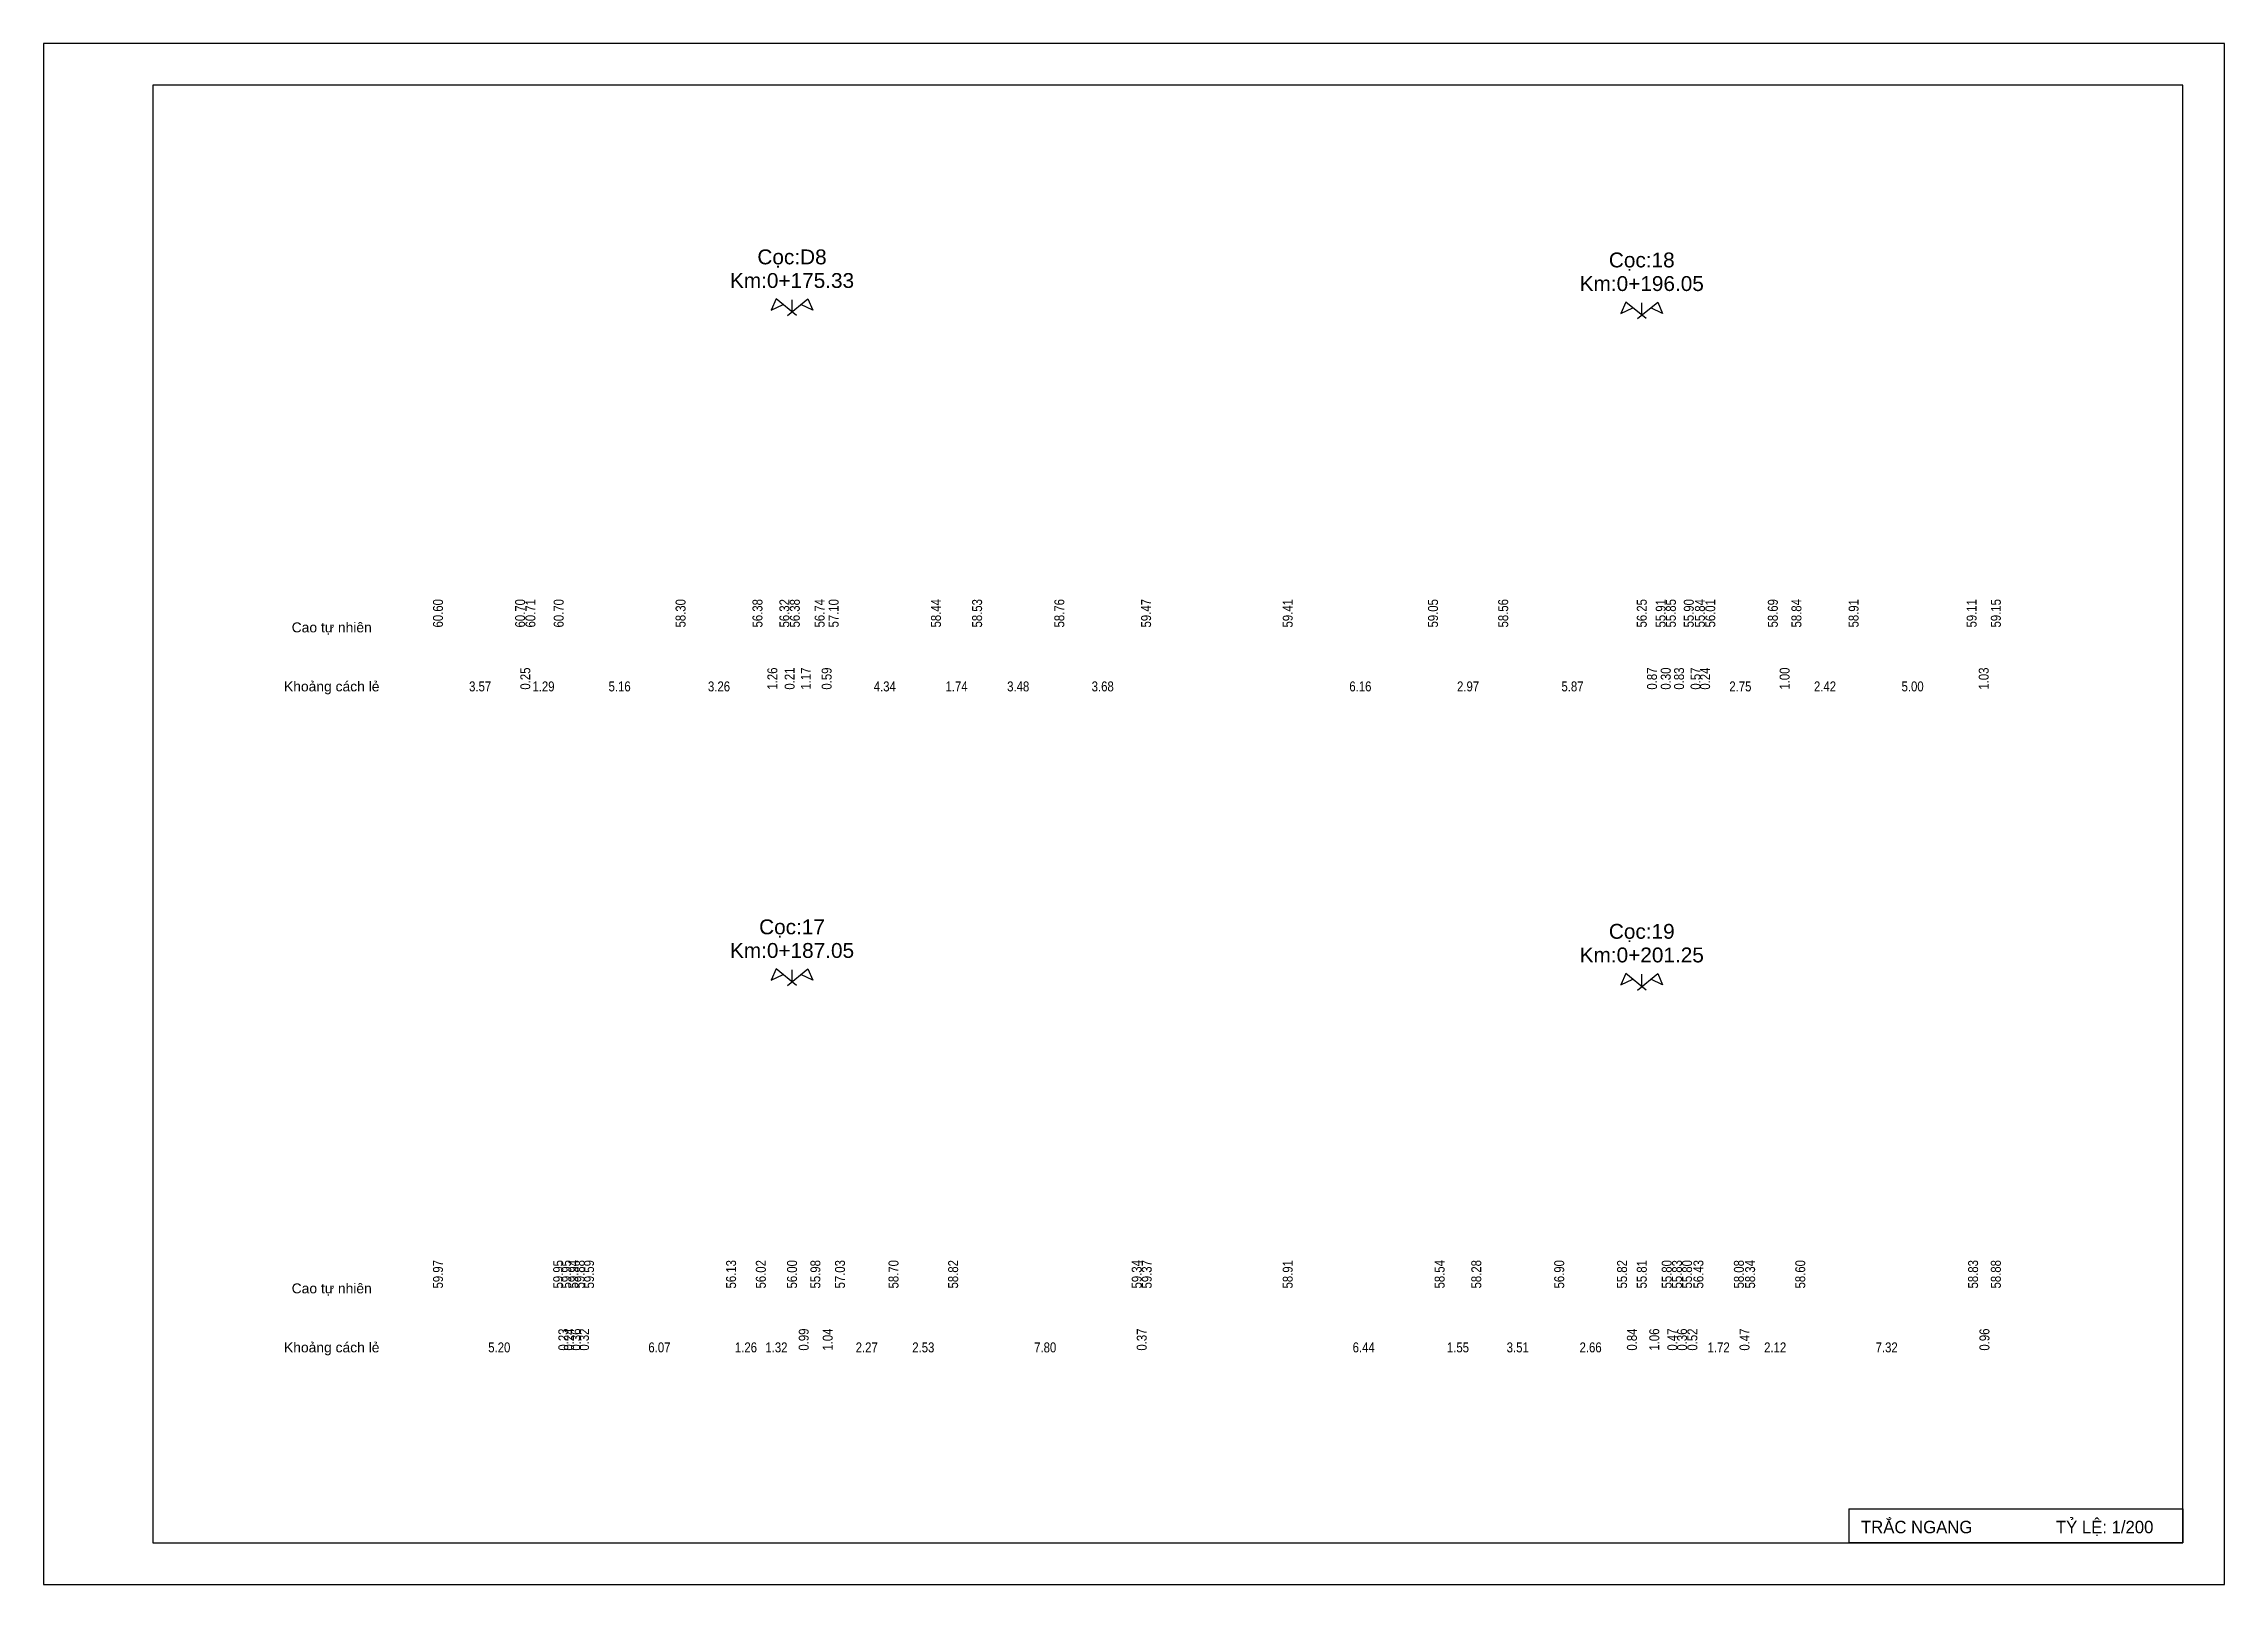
# Model space of a CAD drawing. Header units: feet. Extents: x 2360 to 4597, y 3667 to 5067.
# Drawn here: x 3553.8 to 3646.2, y 4017.2 to 4082.4 of the extents above; entities that cross this region are included whole.
import ezdxf
from ezdxf.enums import TextEntityAlignment as Align

# ---------------------------------------------------------------- set-up
doc = ezdxf.new("R2010")
doc.units = ezdxf.units.FT
doc.header["$MEASUREMENT"] = 0
for name, color, linetype in [('COSBD', 104, 'Continuous'), ('DAU_CO', 3, 'Continuous'), ('K-TEN', 30, 'Continuous'), ('SO-HOA', 34, 'Continuous'), ('TEXT', 7, 'Continuous'), ('Tieu-De', 4, 'Continuous'), ('XANH', 3, 'Continuous')]:
    doc.layers.add(name, color=color, linetype=linetype)
doc.layers.get('COSBD').off()
doc.styles.add('Kten1', font='VHAVAN.TTF')
doc.styles.get("Standard").update_dxf_attribs({"font": 'VHARIALN.TTF', "height": 2})
doc.styles.add('STYLE1', font='VNARIAL.TTF')

msp = doc.modelspace()

# ---------------------------------------------------------------- texts
at = {"layer": 'Tieu-De', "style": 'STYLE1'}
for s, p in [('Cao tù nhiªn', (3566.047, 4057.7)), ('Kho¶ng c¸ch lÎ', (3566.047, 4055.2)), ('Cao tù nhiªn', (3566.047, 4029.7)), ('Kho¶ng c¸ch lÎ', (3566.047, 4027.2))]:
    msp.add_text(s, height=0.42, dxfattribs=at).set_placement(p, align=Align.MIDDLE_CENTER)
at = {"layer": 'XANH', "style": 'STYLE1'}
for s, p in [('Cäc:D8', (3585.547, 4073.08)), ('Cäc:18', (3621.547, 4072.95)), ('Km:0+175.33', (3585.547, 4072.08)), ('Km:0+196.05', (3621.547, 4071.95)), ('Cäc:17', (3585.547, 4044.7)), ('Cäc:19', (3621.547, 4044.51)), ('Km:0+187.05', (3585.547, 4043.7)), ('Km:0+201.25', (3621.547, 4043.51))]:
    msp.add_text(s, height=0.63, dxfattribs=at).set_placement(p, align=Align.CENTER)
at = {"layer": 'XANH'}
for s, p in [('60.60', (3570.547, 4058.9)), ('60.70', (3574.027, 4058.9)), ('60.71', (3574.464, 4058.9)), ('60.70', (3575.662, 4058.9)), ('58.30', (3580.825, 4058.9)), ('56.38', (3584.083, 4058.9)), ('56.32', (3585.224, 4058.9)), ('56.38', (3585.665, 4058.9)), ('56.74', (3586.717, 4058.9)), ('57.10', (3587.309, 4058.9)), ('58.44', (3591.644, 4058.9)), ('58.53', (3593.388, 4058.9)), ('58.76', (3596.872, 4058.9)), ('59.47', (3600.547, 4058.9)), ('59.41', (3606.547, 4058.9)), ('59.05', (3612.702, 4058.9)), ('58.56', (3615.676, 4058.9)), ('56.25', (3621.547, 4058.9)), ('55.91', (3622.348, 4058.9)), ('55.85', (3622.78, 4058.9)), ('55.90', (3623.539, 4058.9)), ('55.84', (3624.011, 4058.9)), ('56.01', (3624.449, 4058.9)), ('58.69', (3627.099, 4058.9)), ('58.84', (3628.099, 4058.9)), ('58.91', (3630.521, 4058.9)), ('59.11', (3635.521, 4058.9)), ('59.15', (3636.547, 4058.9)), ('0.25', (3574.246, 4056)), ('1.26', (3584.713, 4056)), ('0.21', (3585.445, 4056)), ('1.17', (3586.132, 4056)), ('0.59', (3587.013, 4056)), ('0.87', (3621.981, 4056)), ('0.30', (3622.564, 4056)), ('0.83', (3623.127, 4056)), ('0.57', (3623.825, 4056)), ('0.24', (3624.23, 4056)), ('1.00', (3627.599, 4056)), ('1.03', (3636.034, 4056)), ('59.97', (3570.547, 4030.9)), ('59.95', (3575.639, 4030.9)), ('59.95', (3575.98, 4030.9)), ('59.94', (3576.279, 4030.9)), ('59.88', (3576.552, 4030.9)), ('59.59', (3576.948, 4030.9)), ('56.13', (3582.965, 4030.9)), ('56.02', (3584.226, 4030.9)), ('56.00', (3585.547, 4030.9)), ('55.98', (3586.536, 4030.9)), ('57.03', (3587.578, 4030.9)), ('58.70', (3589.846, 4030.9)), ('58.82', (3592.372, 4030.9)), ('59.34', (3600.149, 4030.9)), ('59.37', (3600.574, 4030.9)), ('58.91', (3606.547, 4030.9)), ('58.54', (3612.984, 4030.9)), ('58.28', (3614.535, 4030.9)), ('56.90', (3618.049, 4030.9)), ('55.82', (3620.711, 4030.9)), ('55.81', (3621.547, 4030.9)), ('55.80', (3622.605, 4030.9)), ('55.83', (3623.04, 4030.9)), ('55.80', (3623.466, 4030.9)), ('56.43', (3623.947, 4030.9)), ('58.08', (3625.662, 4030.9)), ('58.34', (3626.137, 4030.9)), ('58.60', (3628.261, 4030.9)), ('58.83', (3635.583, 4030.9)), ('58.88', (3636.547, 4030.9)), ('0.23', (3575.858, 4028)), ('0.24', (3576.094, 4028)), ('0.36', (3576.395, 4028)), ('0.32', (3576.733, 4028)), ('0.99', (3586.042, 4028)), ('1.04', (3587.057, 4028)), ('0.37', (3600.362, 4028)), ('0.84', (3621.129, 4028)), ('1.06', (3622.076, 4028)), ('0.47', (3622.84, 4028)), ('0.36', (3623.253, 4028)), ('0.52', (3623.69, 4028)), ('0.47', (3625.9, 4028)), ('0.96', (3636.065, 4028))]:
    msp.add_text(s, height=0.42, rotation=90, dxfattribs=at).set_placement(p, align=Align.MIDDLE_RIGHT)
for s, p in [('3.57', (3572.334, 4055.2)), ('1.29', (3575.017, 4055.2)), ('5.16', (3578.244, 4055.2)), ('3.26', (3582.454, 4055.2)), ('4.34', (3589.477, 4055.2)), ('1.74', (3592.516, 4055.2)), ('3.48', (3595.13, 4055.2)), ('3.68', (3598.71, 4055.2)), ('6.16', (3609.625, 4055.2)), ('2.97', (3614.189, 4055.2)), ('5.87', (3618.612, 4055.2)), ('2.75', (3625.724, 4055.2)), ('2.42', (3629.31, 4055.2)), ('5.00', (3633.021, 4055.2)), ('5.20', (3573.145, 4027.2)), ('6.07', (3579.929, 4027.2)), ('1.26', (3583.596, 4027.2)), ('1.32', (3584.887, 4027.2)), ('2.27', (3588.712, 4027.2)), ('2.53', (3591.109, 4027.2)), ('7.80', (3596.274, 4027.2)), ('6.44', (3609.766, 4027.2)), ('1.55', (3613.76, 4027.2)), ('3.51', (3616.292, 4027.2)), ('2.66', (3619.38, 4027.2)), ('1.72', (3624.805, 4027.2)), ('2.12', (3627.199, 4027.2)), ('7.32', (3631.922, 4027.2))]:
    msp.add_text(s, height=0.42, dxfattribs=at).set_placement(p, align=Align.MIDDLE_CENTER)

# ---------------------------------------------------------------- blocks, each defined once
blk = doc.blocks.new('CrSectionFlag')
at = {"layer": 'DAU_CO', "linetype": 'Continuous'}
blk.add_line((0, -2.58), (0, 0), dxfattribs=at)
for points in [[(0.93, -3.35), (-3.37, 0.17), (-4.41, -2.24), (-1.89, -1.04)], [(-0.93, -3.35), (3.37, 0.17), (4.41, -2.24), (1.89, -1.04)]]:
    blk.add_lwpolyline(points, dxfattribs=at)
blk = doc.blocks.new('kt8')
at = {"layer": 'Defpoints', "color": 101}
blk.add_lwpolyline([(-4.2, -1.6), (79.6, -1.6), (79.6, 57.6), (-4.2, 57.6)], close=True, dxfattribs=at)
at = {"layer": 'K-TEN', "color": 240}
for p, q in [((78, 56), (0, 56)), ((0, 56), (0, 0)), ((78, 0), (78, 56)), ((0, 0), (78, 0))]:
    blk.add_line(p, q, dxfattribs=at)
at = {"layer": 'K-TEN', "color": 231}
for p, q in [((65.163, 1.296), (78, 1.296)), ((78, 1.296), (78, 0)), ((78, 0), (65.163, 0))]:
    blk.add_line(p, q, dxfattribs=at)
blk.add_lwpolyline([(65.163, 1.296), (65.163, 0)], dxfattribs=at)
at = {"layer": 'K-TEN', "style": 'Kten1'}
blk.add_text('Tr¾c ngang                  Tû lÖ: 1/200 ', height=0.48, dxfattribs=at).set_placement((65.636, 0.363))
blk = doc.blocks.new('A$C65290C23')
at = {"layer": 'TEXT', "xscale": 1.102499999999964, "yscale": 1.102499999999964, "zscale": 1.102499999999964}
blk.add_blockref('kt8', (-91.395, 1.764), dxfattribs=at)
blk = doc.blocks.new('A$C159677B4')
at = {"layer": 'COSBD'}
blk.add_blockref('A$C65290C23', (3.636, -65.268), dxfattribs=at)

# ---------------------------------------------------------------- block references
at = {"layer": 'SO-HOA', "color": 2}
msp.add_blockref('A$C159677B4', (3646.23, 4082.43), dxfattribs=at)
at = {"layer": 'SO-HOA', "xscale": 0.1999999999998181, "yscale": 0.1999999999998181, "zscale": 0.1999999999998181}
for p in [(3585.547, 4071.58), (3621.547, 4071.45), (3585.547, 4043.2), (3621.547, 4043.01)]:
    msp.add_blockref('CrSectionFlag', p, dxfattribs=at)

msp.set_redraw_order([(e.dxf.handle, doc.entitydb.next_handle()) for e in msp.query("TEXT MTEXT ATTDEF DIMENSION ARC_DIMENSION")])  # texts and dimensions are drawn at this point

doc.saveas('drawing.dxf')
